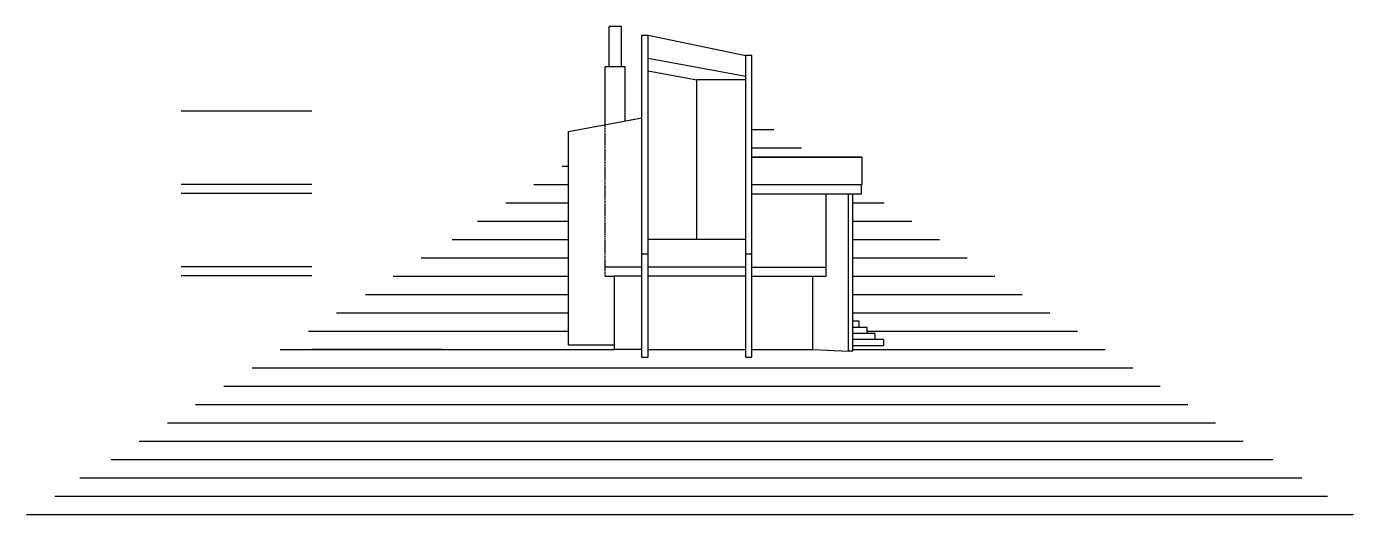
# Model space of a CAD drawing. Header units: inches. Extents: x -13164 to 6484, y 141 to 5293.
# Drawn here: x -13164 to -11429, y 3469 to 4108 of the extents above; entities that cross this region are included whole.
import ezdxf

# ---------------------------------------------------------------- set-up
doc = ezdxf.new("R2010")
doc.units = ezdxf.units.IN
doc.header["$LTSCALE"] = 0.2
doc.header["$MEASUREMENT"] = 0
doc.linetypes.add('ACAD_ISO02W100', pattern=[15, 12, -3])
for name, color, linetype in [('A-Elev-South', 7, 'Continuous'), ('A-glazing', 252, 'Continuous'), ('A-soffit', 251, 'ACAD_ISO02W100')]:
    doc.layers.add(name, color=color, linetype=linetype)

msp = doc.modelspace()

# ---------------------------------------------------------------- linework, layer by layer
at = {"layer": 'A-Elev-South', "color": 7}
for p, q in [((-12402.3, 4055.3, -5147.6), (-12402.3, 4108.3, -5147.6)), ((-12386.3, 4108.3, -5147.6), (-12402.3, 4108.3, -5147.6)), ((-12386.3, 4055.3, -5147.6), (-12386.3, 4108.3, -5147.6)), ((-12359.5, 3675.3), (-12359.5, 4096.8)), ((-12359.5, 4096.8), (-12351.5, 4096.8)), ((-12351.5, 4096.8), (-12223.5, 4070.3)), ((-12359.5, 3918.3, -5147.6), (-12359.5, 4093, -5147.6)), ((-12215.5, 4070.3), (-12223.5, 4070.3)), ((-12215.5, 3675.3), (-12215.5, 4070.3)), ((-12407.5, 3979.7, -5147.6), (-12407.5, 4055.3, -5147.6)), ((-12402.3, 4055.3, -5147.6), (-12407.5, 4055.3, -5147.6)), ((-12381.2, 4055.3, -5147.6), (-12386.3, 4055.3, -5147.6)), ((-12381.2, 3984.6, -5147.6), (-12381.2, 4055.3, -5147.6)), ((-12083.7, 3683.3), (-12083.7, 3889.3)), ((-12351.5, 3810.3, -9), (-12359.5, 3810.3)), ((-12215.5, 3810.3, -162.3), (-12223.5, 3810.3, -153.3)), ((-12395.5, 3685.9), (-12395.5, 3781.3)), ((-12455.5, 3691.3, -5147.6), (-12395.5, 3691.3)), ((-12395.5, 3685.9), (-12359.5, 3685.9)), ((-12083.7, 3683.3), (-12089.4, 3683.3)), ((-12359.5, 3675.3), (-12351.5, 3675.3)), ((-12223.5, 3675.3), (-12215.5, 3675.3))]:
    msp.add_line(p, q, dxfattribs=at)
at = {"layer": 'A-Elev-South', "color": 253}
for p, q in [((-12351.5, 3675.3), (-12351.5, 4096.8)), ((-12223.5, 3675.3), (-12223.5, 4070.3)), ((-12386.3, 4055.3, -5147.6), (-12402.3, 4055.3, -5147.6)), ((-12089.4, 3683.3), (-12089.4, 3889.3)), ((-12223.5, 3829.3), (-12351.5, 3829.3)), ((-12359.5, 3793.3), (-12407.5, 3793.3)), ((-12223.5, 3793.3), (-12351.5, 3793.3)), ((-12359.5, 3781.3), (-12395.5, 3781.3)), ((-12223.5, 3781.3), (-12351.5, 3781.3))]:
    msp.add_line(p, q, dxfattribs=at)
at = {"layer": 'A-Elev-South', "color": 251}
msp.add_line((-12223.5, 4038.4), (-12287.6, 4038.4), dxfattribs=at)
at = {"layer": 'A-Elev-South', "color": 2, "ltscale": 0.1}
for p, q in [((-12791.3, 3997.6, -51475.7), (-12961.9, 3997.6, -51475.7)), ((-12791.3, 3901.6, -51475.7), (-12961.9, 3901.6, -51475.7)), ((-12791.3, 3889.6, -51475.7), (-12961.9, 3889.6, -51475.7)), ((-12791.3, 3793.6, -51475.7), (-12961.9, 3793.6, -51475.7)), ((-12791.3, 3781.6, -51475.7), (-12961.9, 3781.6, -51475.7)), ((-12620.8, 3685.3, -51475.7), (-12791.3, 3685.3, -51475.7))]:
    msp.add_line(p, q, dxfattribs=at)
at = {"layer": 'A-Elev-South', "color": 254}
msp.add_line((-12455.5, 3691.3, -5147.6), (-12455.5, 3970.9, -5147.6), dxfattribs=at)
at = {"layer": 'A-Elev-South', "color": 126}
for p, q in [((-12215.5, 3973.3, -15442.7), (-12186.9, 3973.3, -15442.7)), ((-12215.5, 3949.3, -15442.7), (-12150.8, 3949.3, -15442.7)), ((-12463.9, 3925.3, -15442.7), (-12455.5, 3925.3, -15442.7)), ((-12537.6, 3877.3, -15442.7), (-12455.5, 3877.3, -15442.7)), ((-12083.7, 3877.3, -15442.7), (-12042.5, 3877.3, -15442.7)), ((-12574.4, 3853.3, -15442.7), (-12455.5, 3853.3, -15442.7)), ((-12083.7, 3853.3, -15442.7), (-12006.4, 3853.3, -15442.7)), ((-12607.6, 3829.3, -15442.7), (-12455.5, 3829.3, -15442.7)), ((-12083.7, 3829.3, -15442.7), (-11970.3, 3829.3, -15442.7)), ((-12648.2, 3805.3, -15442.7), (-12455.5, 3805.3, -15442.7)), ((-12083.7, 3805.3, -15442.7), (-11934.2, 3805.3, -15442.7)), ((-12721, 3757.3, -15442.7), (-12455.5, 3757.3, -15442.7)), ((-12083.7, 3757.3, -15442.7), (-11862, 3757.3, -15442.7)), ((-12758.8, 3733.3, -15442.7), (-12455.5, 3733.3, -15442.7)), ((-12083.7, 3733.3, -15442.7), (-11825.9, 3733.3, -15442.7)), ((-12795.6, 3709.3, -15442.7), (-12455.5, 3709.3, -15442.7)), ((-12064.9, 3709.3, -15442.7), (-11789.8, 3709.3, -15442.7)), ((-12832.5, 3685.3, -2320.6), (-12395.5, 3685.3, -8715)), ((-12083.7, 3685.3, -13275.5), (-11753.7, 3685.3, -18103.7)), ((-12906.2, 3637.3, -15442.7), (-11681.5, 3637.3, -15442.7)), ((-12943.1, 3613.3), (-11645.5, 3613.3)), ((-12980, 3589.3), (-11609.4, 3589.3)), ((-13016.8, 3565.3), (-11573.3, 3565.3)), ((-13094.6, 3517.3, -10295.1), (-11496.6, 3517.3, -10295.1)), ((-13127.4, 3493.3, -10295.1), (-11462.7, 3493.3, -10295.1)), ((-13164.3, 3469.3, -10295.1), (-11428.9, 3469.3, -10295.1))]:
    msp.add_line(p, q, dxfattribs=at)
at = {"layer": 'A-Elev-South', "color": 252}
for p, q in [((-12500.7, 3901.3, -15442.7), (-12455.5, 3901.3, -15442.7)), ((-12685, 3781.3, -15442.7), (-12455.5, 3781.3, -15442.7)), ((-12083.7, 3781.3, -15442.7), (-11898.1, 3781.3, -15442.7)), ((-12869.4, 3661.3, -15442.7), (-11717.6, 3661.3, -15442.7)), ((-13053.7, 3541.3, -10295.1), (-11534.2, 3541.3, -10295.1))]:
    msp.add_line(p, q, dxfattribs=at)
at = {"layer": 'A-glazing', "color": 253}
for p, q in [((-12351.5, 4066.8), (-12223.5, 4043.2, -9151.2)), ((-12215.5, 3901.3, -10295.1), (-12071.8, 3901.3, -10295.1)), ((-12215.5, 3793.3, -10295.1), (-12118.7, 3793.3, -10295.1)), ((-12215.5, 3781.3, -10295.1), (-12118.7, 3781.3, -10295.1)), ((-12075.5, 3722.3, 10295.1), (-12083.7, 3722.3, 10295.1)), ((-12075.5, 3714.3, -5147.6), (-12083.7, 3714.3, -5147.6)), ((-12075.5, 3714.3, 10295.1), (-12075.5, 3722.3, 10295.1)), ((-12064.9, 3714.3), (-12075.5, 3714.3)), ((-12064.9, 3706.3, 5147.6), (-12064.9, 3714.3, 5147.6)), ((-12064.9, 3706.3, -10295.1), (-12083.7, 3706.3, -10295.1)), ((-12054.2, 3698.3, -5147.6), (-12083.7, 3698.3, -5147.6)), ((-12054.2, 3706.3, -5147.6), (-12064.9, 3706.3, -5147.6)), ((-12054.2, 3698.3), (-12054.2, 3706.3)), ((-12043.6, 3698.3, -5147.6), (-12054.2, 3698.3, -5147.6)), ((-12043.6, 3698.3, -5147.6), (-12043.6, 3690.3, -5147.6)), ((-12043.6, 3690.3, -5147.6), (-12083.7, 3690.3, -5147.6))]:
    msp.add_line(p, q, dxfattribs=at)
at = {"layer": 'A-glazing', "color": 251}
for p, q in [((-12351.5, 4050.2, 30302.2), (-12287.6, 4038.4, 25737.8)), ((-12287.6, 3829.3, 25737.8), (-12287.6, 4038.4, 25737.8)), ((-12118.7, 3781.3), (-12118.7, 3889.3)), ((-12136.1, 3685.3), (-12136.1, 3781.3))]:
    msp.add_line(p, q, dxfattribs=at)
at = {"layer": 'A-glazing', "color": 7}
for p, q in [((-12455.5, 3970.9, -51475.7), (-12359.5, 3988.6, -51475.7)), ((-12215.5, 3937.3, -25737.8), (-12071.8, 3937.3, -25737.8)), ((-12071.8, 3937.3, -25737.8), (-12215.5, 3937.3, -25737.8)), ((-12215.5, 3937.3, -25737.8), (-12215.5, 3937.3, -25737.8)), ((-12071.8, 3937.3, -25737.8), (-12071.8, 3901.3, -10295.1)), ((-12083.7, 3889.3), (-12072.3, 3889.3, -25737.8)), ((-12072.3, 3889.3, -25737.8), (-12072.3, 3901.3, -15442.7)), ((-12407.5, 3781.3, -643.4), (-12395.5, 3781.3)), ((-12351.5, 3685.3, -25737.8), (-12223.5, 3685.3, -25737.8)), ((-12215.5, 3685.3, -25737.8), (-12136.1, 3685.3, -25737.8)), ((-12136.1, 3685.3), (-12089.4, 3683.3))]:
    msp.add_line(p, q, dxfattribs=at)
at = {"layer": 'A-glazing'}
msp.add_line((-12215.5, 3889.3, -25737.8), (-12083.7, 3889.3, -25737.8), dxfattribs=at)
at = {"layer": 'A-soffit', "color": 7}
msp.add_line((-12407.5, 3781.3, -5765.1), (-12407.5, 3979.7, -5147.6), dxfattribs=at)

doc.saveas('drawing.dxf')
